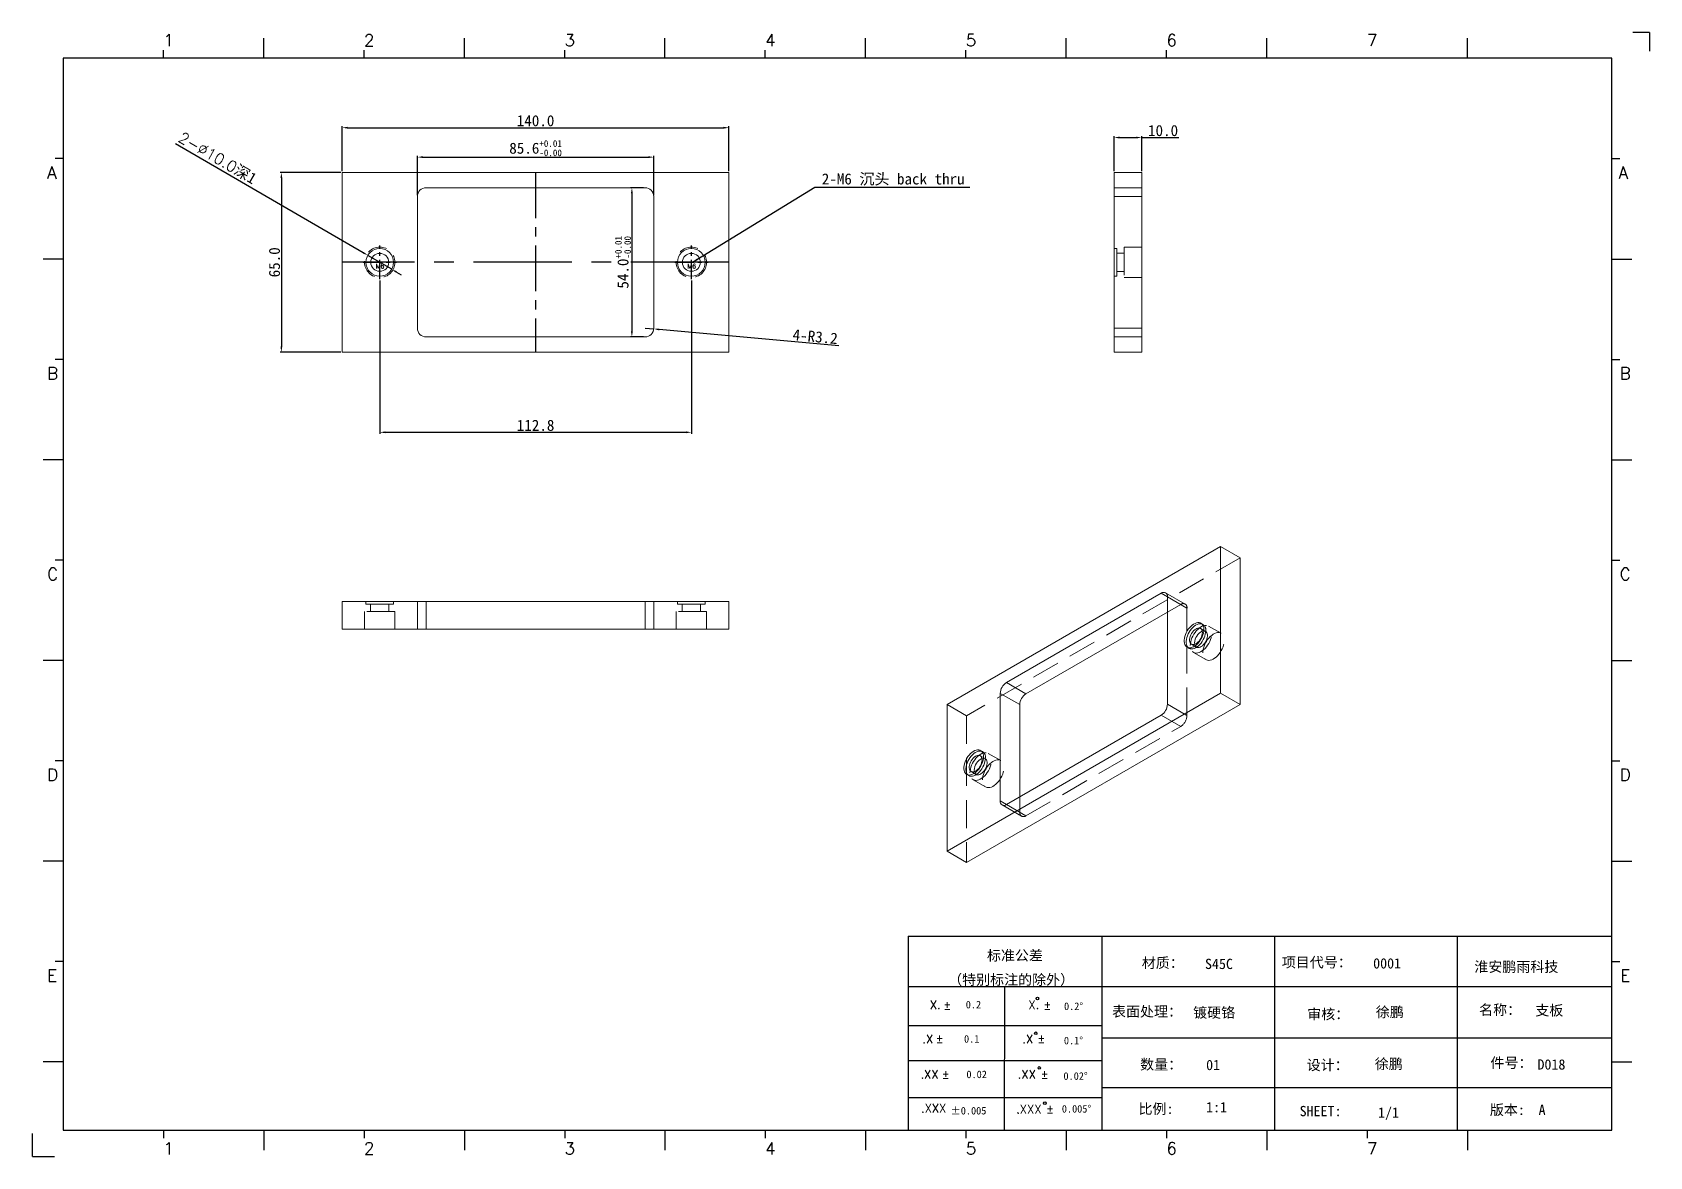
# Model space of a CAD drawing. Extents: x 83 to 30050, y -7164 to 695.
# Drawn here: x 25033 to 25618, y -3858 to -3451 of the extents above; entities that cross this region are included whole.
import ezdxf
from ezdxf.enums import TextEntityAlignment as Align

# ---------------------------------------------------------------- set-up
doc = ezdxf.new("R2010")
doc.units = 0
doc.header["$LTSCALE"] = 8
doc.header["$MEASUREMENT"] = 0
doc.header["$PDSIZE"] = 5
doc.linetypes.add('CENTER', pattern=[2, 1.25, -0.25, 0.25, -0.25])
doc.linetypes.add('HIDDEN', pattern=[1.905, 1.27, -0.635])
doc.layers.get('0').update_dxf_attribs({"linetype": 'CONTINUOUS'})
doc.layers.get('Defpoints').update_dxf_attribs({"linetype": 'CONTINUOUS'})
doc.layers.add('41', color=3, linetype='CONTINUOUS')
doc.layers.add('dim', color=82, linetype='CONTINUOUS', lineweight=9)
doc.layers.add('screw', color=33, linetype='CONTINUOUS', lineweight=13)
doc.styles.add('SIMPLEX', font='SIMPLEX')
doc.styles.get("Standard").update_dxf_attribs({"font": '', "height": 4})
doc.styles.add('TXT', font='txt.shx', dxfattribs={"bigfont": 'gbcbig.shx'})
doc.styles.get('Standard').set_extended_font_data('SimSun')
doc.dimstyles.new('ISO-25', dxfattribs={"dimtxt": 6, "dimasz": 2.5, "dimexe": 1.25, "dimexo": 0.625, "dimtad": 1, "dimdec": 1, "dimzin": 1, "dimdsep": 46, "dimtxsty": 'Standard', "dimcen": 2.5, "dimadec": 0, "dimazin": 0, "dimtm": 1e-09, "dimtfac": 1, "dimtdec": 1, "dimtmove": 0, "dimatfit": 3, "dimfxl": 1, "dimtolj": 1, "dimtzin": 0, "dimarcsym": 0})

msp = doc.modelspace()

# ---------------------------------------------------------------- texts
at = {"layer": 'dim', "insert": (25318.762, -3506.446), "char_height": 4, "attachment_point": 7}
msp.add_mtext('\\A1;2-M6 沉头 back thru', dxfattribs=at)

# ---------------------------------------------------------------- blocks, each defined once
blk = doc.blocks.new('A$C0BB32EA6')
at = {"layer": '41'}
for p, q in [((90.21, 427.84), (90.21, 435.66)), ((168.4, 427.84), (168.4, 435.66)), ((168.4, 427.84), (168.4, 435.66)), ((168.4, 427.84), (168.4, 435.66)), ((246.58, 427.84), (246.58, 435.66)), ((246.58, 427.84), (246.58, 435.66)), ((324.77, 427.84), (324.77, 435.66)), ((402.96, 427.84), (402.96, 435.66)), ((481.15, 427.84), (481.15, 435.66)), ((559.34, 427.84), (559.34, 435.66)), ((51.11, 427.84), (51.11, 430.97)), ((129.3, 427.84), (129.3, 430.97)), ((129.3, 427.84), (129.3, 430.97)), ((129.3, 427.84), (129.3, 430.97)), ((207.49, 427.84), (207.49, 430.97)), ((207.49, 427.84), (207.49, 430.97)), ((285.68, 427.84), (285.68, 430.97)), ((363.87, 427.84), (363.87, 430.97)), ((442.06, 427.84), (442.06, 430.97)), ((615.63, 427.84), (12.02, 427.84)), ((12.02, 427.84), (12.02, 10.32)), ((615.63, 10.32), (615.63, 427.84)), ((12.02, 388.75), (8.89, 388.75)), ((615.63, 388.75), (618.76, 388.75)), ((12.02, 349.66), (4.2, 349.66)), ((615.63, 349.66), (623.45, 349.66)), ((12.02, 310.56), (8.89, 310.56)), ((615.63, 310.56), (618.76, 310.56)), ((12.02, 271.47), (4.2, 271.47)), ((615.63, 271.47), (623.45, 271.47)), ((12.02, 232.37), (8.89, 232.37)), ((615.63, 232.37), (618.76, 232.37)), ((12.02, 193.28), (4.2, 193.28)), ((615.63, 193.28), (623.45, 193.28)), ((12.02, 154.18), (8.89, 154.18)), ((615.63, 154.18), (618.76, 154.18)), ((12.02, 115.09), (4.2, 115.09)), ((615.63, 115.09), (623.45, 115.09)), ((341.34, 85.85), (615.63, 85.85)), ((341.34, 85.85), (341.34, 10.32)), ((416.87, 85.85), (416.87, 10.32)), ((484.16, 85.85), (484.16, 10.32)), ((555.4, 85.7), (555.4, 10.17)), ((12.02, 76), (8.89, 76)), ((615.63, 76), (618.76, 76)), ((615.63, 66.14), (341.34, 66.14)), ((378.86, 10.02), (379.1, 65.84)), ((341.34, 51.12), (416.87, 51.12)), ((615.63, 46.17), (416.87, 46.17)), ((12.02, 36.9), (4.2, 36.9)), ((341.34, 37.5), (401.12, 37.5)), ((341.34, 37.5), (416.87, 37.5)), ((615.63, 36.9), (623.45, 36.9)), ((615.63, 26.74), (416.87, 26.74)), ((341.34, 23.05), (401.87, 23.05)), ((341.34, 23.05), (401.87, 23.05)), ((341.34, 23.05), (401.87, 23.05)), ((341.34, 23.05), (401.87, 23.05)), ((341.34, 23.05), (401.87, 23.05)), ((341.34, 23.05), (416.87, 23.05)), ((12.02, 10.32), (615.63, 10.32)), ((51.11, 10.32), (51.11, 7.19)), ((90.21, 10.32), (90.21, 2.5)), ((129.3, 10.32), (129.3, 7.19)), ((168.4, 10.32), (168.4, 2.5)), ((207.49, 10.32), (207.49, 7.19)), ((246.58, 10.32), (246.58, 2.5)), ((285.68, 10.32), (285.68, 7.19)), ((324.77, 10.32), (324.77, 2.5)), ((326.34, 10.32), (401.87, 10.32)), ((363.87, 10.32), (363.87, 7.19)), ((402.96, 10.32), (402.96, 2.5)), ((442.06, 10.32), (442.06, 7.19)), ((481.15, 10.32), (481.15, 2.5)), ((520.24, 10.32), (520.24, 7.19)), ((559.34, 10.32), (559.34, 2.5))]:
    blk.add_line(p, q, dxfattribs=at)
at = {"layer": '41', "linetype": 'Continuous'}
for p, q in [((630.37, 437.94), (623.79, 437.94)), ((630.37, 437.94), (630.37, 430.59)), ((0, 0), (0, 8.98)), ((0, 0), (8.64, 0))]:
    blk.add_line(p, q, dxfattribs=at)
at = {"layer": '41'}
for centre in [(391.73, 61.61), (391.07, 48.04), (392.49, 34.54), (394.6, 20.83)]:
    blk.add_circle(centre, 0.516, dxfattribs=at)
at = {"layer": '41', "style": 'SIMPLEX'}
for s, height, p in [('1', 4.69, (51.11, 432.54)), ('2', 4.69, (129.3, 432.54)), ('3', 4.69, (207.49, 432.54)), ('4', 4.69, (285.68, 432.54)), ('5', 4.69, (363.87, 432.54)), ('6', 4.69, (442.06, 432.54)), ('7', 4.69, (520.24, 432.54)), ('A', 4.75, (5.76, 380.93)), ('A', 4.75, (618.27, 380.93)), ('B', 4.75, (5.76, 302.74)), ('B', 4.75, (618.72, 302.74)), ('C', 4.75, (5.76, 224.55)), ('C', 4.75, (618.72, 224.55)), ('D', 4.75, (5.76, 146.37)), ('D', 4.75, (618.72, 146.37)), ('E', 4.75, (5.76, 68.18)), ('E', 4.75, (618.95, 68.18)), ('X.', 3.284, (349.84, 57.49)), ('%%p', 3.284, (355.04, 57.36)), ('X.', 3.284, (388.21, 57.49)), ('%%p', 3.284, (394.07, 57.36)), ('.X', 3.284, (346.89, 44.16)), ('%%p', 3.284, (352.09, 44.33)), ('.X', 3.284, (385.9, 44.16)), ('%%p', 3.284, (391.76, 44.33)), ('.XX', 3.284, (346.2, 30.42)), ('%%p', 3.284, (354.44, 30.46)), ('.XX', 3.284, (384.11, 30.42)), ('%%p', 3.284, (393.01, 30.46)), ('.XXX', 3.284, (383.48, 16.83)), ('%%p', 3.284, (395.11, 16.95)), ('1', 4.69, (51.11, 0.87)), ('2', 4.69, (129.3, 0.87)), ('3', 4.69, (207.49, 0.87)), ('4', 4.69, (285.68, 0.87)), ('5', 4.69, (363.87, 0.87)), ('6', 4.69, (442.06, 0.87)), ('7', 4.69, (520.24, 0.87))]:
    blk.add_text(s, height=height, dxfattribs=at).set_placement(p)
at = {"layer": '41', "linetype": 'Continuous'}
for s, p in [('标准公差', (372.08, 76.36)), ('材质：', (432.42, 73.5)), ('项目代号：', (486.99, 73.71)), ('淮安鹏雨科技', (562.04, 71.96)), ('（特别标注的除外）', (356.94, 66.94)), ('表面处理：', (420.83, 54.55)), ('审核：', (496.9, 53.5)), ('名称：', (563.9, 55.18)), ('数量：', (431.79, 33.91)), ('设计：', (496.69, 33.7)), ('件号：', (568.32, 34.55)), ('比例:', (431.16, 16.65)), ('SHEET:', (493.95, 15.75)), ('1/1', (524.5, 15.18)), ('版本:', (568.11, 16.23))]:
    blk.add_text(s, height=4, dxfattribs=at).set_placement(p)
at = {"layer": '41'}
for s, p in [('0.2', (363.82, 57.75)), ('0.2%%D', (402.12, 57.11)), ('0.1', (363.14, 44.41)), ('0.1%%D', (402.07, 43.76)), ('0.02', (364.07, 30.58)), ('0.02%%D', (401.9, 29.93)), ('0.005%%D', (401.27, 17.16))]:
    blk.add_text(s, height=2.929, dxfattribs=at).set_placement(p)
at = {"layer": '41', "style": 'SIMPLEX'}
blk.add_text('.XXX', height=3.284, dxfattribs=at).set_placement((351.31, 18.87), align=Align.MIDDLE_CENTER)
at = {"layer": '41'}
blk.add_text('%%P0.005', height=2.929, dxfattribs=at).set_placement((364.87, 17.89), align=Align.MIDDLE_CENTER)
at = {"layer": '41', "linetype": 'Continuous'}
for tag, p in [('材质', (457.07, 73.08)), ('代号', (522.6, 73.29)), ('表面处理', (452.44, 54.13)), ('审核', (523.65, 54.34)), ('名称', (585.81, 54.97)), ('数量', (457.5, 33.7)), ('设计', (523.23, 34.13)), ('件号', (586.65, 33.91)), ('比例', (457.5, 17.28)), ('版本', (587.08, 16.23))]:
    blk.add_attdef(tag, p, '', height=4, dxfattribs=at)
blk = doc.blocks.new('screw_m6_i')
at = {"layer": 'screw', "color": 1, "linetype": 'CENTER', "ltscale": 0.6985}
for p, q in [((0, -6.05), (0, 6.05)), ((-6.05, 0), (6.05, 0))]:
    blk.add_line(p, q, dxfattribs=at)
at = {"layer": 'screw', "color": 8, "linetype": 'HIDDEN', "ltscale": 0.6985}
blk.add_circle((0, 0), 5.5, dxfattribs=at)
at = {"layer": 'screw', "color": 33}
blk.add_circle((0, 0), 3.25, dxfattribs=at)
at = {"layer": 'screw', "color": 6, "style": 'TXT'}
blk.add_text('M6', height=1.65, dxfattribs=at).set_placement((-1.43, -2.2))
blk = doc.blocks.new('*D1147')
at = {"layer": 'Defpoints', "color": 0}
for p in [(25285.16, -3485.47), (25145.16, -3501.67), (25285.16, -3501.67)]:
    blk.add_point(p, dxfattribs=at)
at = {"layer": 'dim', "color": 0, "lineweight": -2}
for p, q in [((25145.16, -3501.17), (25145.16, -3484.97)), ((25147.16, -3485.47), (25283.16, -3485.47)), ((25285.16, -3501.17), (25285.16, -3484.97))]:
    blk.add_line(p, q, dxfattribs=at)
at = {"layer": 'dim', "color": 0}
for points in [[(25147.16, -3485.14), (25147.16, -3485.81), (25145.16, -3485.47)], [(25283.16, -3485.14), (25283.16, -3485.81), (25285.16, -3485.47)]]:
    blk.add_solid(points, dxfattribs=at)
at = {"layer": 'dim', "color": 0, "insert": (25215.16, -3482.97), "char_height": 4, "attachment_point": 5}
blk.add_mtext('\\A1;140.0', dxfattribs=at)
blk = doc.blocks.new('*D1148')
at = {"layer": 'Defpoints', "color": 0}
for p in [(25145.16, -3501.67), (25123.14, -3566.67), (25145.16, -3566.67)]:
    blk.add_point(p, dxfattribs=at)
at = {"layer": 'dim', "color": 0, "lineweight": -2}
for p, q in [((25144.66, -3501.67), (25122.64, -3501.67)), ((25123.14, -3503.67), (25123.14, -3564.67)), ((25144.66, -3566.67), (25122.64, -3566.67))]:
    blk.add_line(p, q, dxfattribs=at)
at = {"layer": 'dim', "color": 0}
for points in [[(25122.8, -3503.67), (25123.47, -3503.67), (25123.14, -3501.67)], [(25122.8, -3564.67), (25123.47, -3564.67), (25123.14, -3566.67)]]:
    blk.add_solid(points, dxfattribs=at)
at = {"layer": 'dim', "color": 0, "insert": (25120.64, -3534.17), "char_height": 4, "attachment_point": 5, "rotation": 90}
blk.add_mtext('\\A1;65.0', dxfattribs=at)
blk = doc.blocks.new('*D1149')
at = {"layer": 'Defpoints', "color": 0}
for p in [(25158.76, -3540.22), (25271.56, -3540.22), (25271.56, -3595.67)]:
    blk.add_point(p, dxfattribs=at)
at = {"layer": 'dim', "color": 0, "lineweight": -2}
for p, q in [((25158.76, -3540.72), (25158.76, -3596.17)), ((25271.56, -3540.72), (25271.56, -3596.17)), ((25160.76, -3595.67), (25269.56, -3595.67))]:
    blk.add_line(p, q, dxfattribs=at)
at = {"layer": 'dim', "color": 0}
for points in [[(25160.76, -3595.34), (25160.76, -3596), (25158.76, -3595.67)], [(25269.56, -3595.34), (25269.56, -3596), (25271.56, -3595.67)]]:
    blk.add_solid(points, dxfattribs=at)
at = {"layer": 'dim', "color": 0, "insert": (25215.16, -3593.17), "char_height": 4, "attachment_point": 5}
blk.add_mtext('\\A1;112.8', dxfattribs=at)
blk = doc.blocks.new('*D1150')
at = {"layer": 'Defpoints', "color": 0}
for p in [(25154.44, -3531.66), (25163.08, -3536.69)]:
    blk.add_point(p, dxfattribs=at)
at = {"layer": 'dim', "color": 0, "lineweight": -2}
for p, q in [((25084.8, -3491.19), (25152.71, -3530.66)), ((25163.08, -3536.69), (25154.44, -3531.66)), ((25164.81, -3537.69), (25166.54, -3538.7))]:
    blk.add_line(p, q, dxfattribs=at)
at = {"layer": 'dim', "color": 0}
for points in [[(25152.88, -3530.37), (25152.54, -3530.94), (25154.44, -3531.66)], [(25164.98, -3537.4), (25164.64, -3537.98), (25163.08, -3536.69)]]:
    blk.add_solid(points, dxfattribs=at)
at = {"layer": 'dim', "color": 0, "insert": (25099.95, -3496.58), "char_height": 4, "attachment_point": 5, "rotation": 329.83406}
blk.add_mtext('\\A1;{\\Ftxt,bigfont|c134;2-∅10.0}深1', dxfattribs=at)
blk = doc.blocks.new('*D1151')
at = {"layer": 'Defpoints', "color": 0}
for p in [(25254.78, -3507.17), (25250.02, -3561.17), (25254.78, -3561.17)]:
    blk.add_point(p, dxfattribs=at)
at = {"layer": 'dim', "color": 0, "lineweight": -2}
for p, q in [((25254.28, -3507.17), (25249.53, -3507.17)), ((25250.02, -3509.17), (25250.02, -3559.17)), ((25254.28, -3561.17), (25249.53, -3561.17))]:
    blk.add_line(p, q, dxfattribs=at)
at = {"layer": 'dim', "color": 0}
for points in [[(25249.69, -3509.17), (25250.36, -3509.17), (25250.02, -3507.17)], [(25249.69, -3559.17), (25250.36, -3559.17), (25250.02, -3561.17)]]:
    blk.add_solid(points, dxfattribs=at)
at = {"layer": 'dim', "color": 0, "insert": (25246.79, -3534.17), "char_height": 4, "attachment_point": 5, "rotation": 90}
blk.add_mtext('\\A1;54.0{\\H2.400000;\\S+0.01^ -0.00;}', dxfattribs=at)
blk = doc.blocks.new('*D1152')
at = {"layer": 'Defpoints', "color": 0}
for p in [(25257.96, -3496.12), (25172.36, -3510.35), (25257.96, -3510.35)]:
    blk.add_point(p, dxfattribs=at)
at = {"layer": 'dim', "color": 0, "lineweight": -2}
for p, q in [((25172.36, -3509.85), (25172.36, -3495.62)), ((25174.36, -3496.12), (25255.96, -3496.12)), ((25257.96, -3509.85), (25257.96, -3495.62))]:
    blk.add_line(p, q, dxfattribs=at)
at = {"layer": 'dim', "color": 0}
for points in [[(25174.36, -3495.78), (25174.36, -3496.45), (25172.36, -3496.12)], [(25255.96, -3495.78), (25255.96, -3496.45), (25257.96, -3496.12)]]:
    blk.add_solid(points, dxfattribs=at)
at = {"layer": 'dim', "color": 0, "insert": (25215.16, -3492.88), "char_height": 4, "attachment_point": 5}
blk.add_mtext('\\A1;85.6{\\H2.400000;\\S+0.01^ -0.00;}', dxfattribs=at)
blk = doc.blocks.new('*D1153')
at = {"layer": 'Defpoints', "color": 0}
for p in [(25254.78, -3557.99), (25257.95, -3558.28)]:
    blk.add_point(p, dxfattribs=at)
at = {"layer": 'dim', "color": 0, "lineweight": -2}
for p, q in [((25254.78, -3557.99), (25257.95, -3558.28)), ((25324.88, -3564.35), (25259.94, -3558.46))]:
    blk.add_line(p, q, dxfattribs=at)
at = {"layer": 'dim', "color": 0}
blk.add_solid([(25259.97, -3558.13), (25259.91, -3558.79), (25257.95, -3558.28)], dxfattribs=at)
at = {"layer": 'dim', "color": 0, "insert": (25316.39, -3561.07), "char_height": 4, "attachment_point": 5, "rotation": 354.81802}
blk.add_mtext('\\A1;4-R3.2', dxfattribs=at)
blk = doc.blocks.new('*D1154')
at = {"layer": 'Defpoints', "color": 0}
for p in [(25434.59, -3489.03), (25424.59, -3501.67), (25434.59, -3501.67)]:
    blk.add_point(p, dxfattribs=at)
at = {"layer": 'dim', "color": 0, "lineweight": -2}
for p, q in [((25424.59, -3501.17), (25424.59, -3488.53)), ((25426.59, -3489.03), (25432.59, -3489.03)), ((25434.59, -3501.17), (25434.59, -3488.53)), ((25434.59, -3489.03), (25448.03, -3489.03))]:
    blk.add_line(p, q, dxfattribs=at)
at = {"layer": 'dim', "color": 0}
for points in [[(25426.59, -3488.7), (25426.59, -3489.37), (25424.59, -3489.03)], [(25432.59, -3488.7), (25432.59, -3489.37), (25434.59, -3489.03)]]:
    blk.add_solid(points, dxfattribs=at)
at = {"layer": 'dim', "color": 0, "insert": (25442.31, -3486.53), "char_height": 4, "attachment_point": 5}
blk.add_mtext('\\A1;10.0', dxfattribs=at)

# ---------------------------------------------------------------- dimensions: what is measured, and where the dimension line sits
at = {"layer": 'dim'}
for base, p1, p2, override, picture, middle in [((25285.16, -3485.473), (25145.16, -3501.673), (25285.16, -3501.673), {"dimtxt": 2.5, "dimasz": 2, "dimexe": 0.49975, "dimexo": 0.49975, "dimgap": 0.49975}, '*D1147', (25215.16, -3482.973)), ((25434.587, -3489.032), (25424.587, -3501.673), (25434.587, -3501.673), {"dimtxt": 2.5, "dimasz": 2, "dimexe": 0.49975, "dimexo": 0.49975, "dimgap": 0.49975}, '*D1154', (25442.309, -3486.532)), ((25257.96, -3496.116), (25172.36, -3510.353), (25257.96, -3510.353), {"dimtxt": 2.5, "dimasz": 2, "dimexe": 0.49975, "dimexo": 0.49975, "dimgap": 0.49975, "dimtol": 1, "dimlim": 0, "dimtp": 0.01, "dimtm": 0, "dimtfac": 0.6, "dimtdec": 2, "dimtolj": 1}, '*D1152', (25215.16, -3492.883)), ((25271.56, -3595.669), (25158.76, -3540.223), (25271.56, -3540.223), {"dimtxt": 2.5, "dimasz": 2, "dimexe": 0.49975, "dimexo": 0.49975, "dimgap": 0.49975}, '*D1149', (25215.16, -3593.169))]:
    dim = msp.add_linear_dim(base=base, p1=p1, p2=p2, dimstyle='ISO-25', override=override, dxfattribs=at)
    dim.commit()
    dim.dimension.update_dxf_attribs({"geometry": picture, "text_midpoint": middle})
dim = msp.add_diameter_dim_2p(p1=(25163.083, -3536.685), p2=(25154.437, -3531.66), text='{\\Ftxt,bigfont|c134;2-<>}深1', dimstyle='ISO-25', override={"dimtxt": 2.5, "dimasz": 2, "dimexe": 0.49975, "dimexo": 0.49975, "dimgap": 0.49975}, dxfattribs=at)
dim.commit()
dim.dimension.update_dxf_attribs({"geometry": '*D1150', "text_midpoint": (25098.469, -3499.131), "dimtype": 163})
for base, p1, p2, override, picture, middle in [((25123.136, -3566.673), (25145.16, -3501.673), (25145.16, -3566.673), {"dimtxt": 2.5, "dimasz": 2, "dimexe": 0.49975, "dimexo": 0.49975, "dimgap": 0.49975}, '*D1148', (25120.636, -3534.173)), ((25250.025, -3561.173), (25254.78, -3507.173), (25254.78, -3561.173), {"dimtxt": 2.5, "dimasz": 2, "dimexe": 0.49975, "dimexo": 0.49975, "dimgap": 0.49975, "dimtol": 1, "dimlim": 0, "dimtp": 0.01, "dimtm": 0, "dimtfac": 0.6, "dimtdec": 2, "dimtolj": 1}, '*D1151', (25246.792, -3534.173))]:
    dim = msp.add_linear_dim(base=base, p1=p1, p2=p2, angle=90, dimstyle='ISO-25', override=override, dxfattribs=at)
    dim.commit()
    dim.dimension.update_dxf_attribs({"geometry": picture, "text_midpoint": middle})
dim = msp.add_radius_dim(center=(25254.78, -3557.993), mpoint=(25257.947, -3558.28), text='4-<>', dimstyle='ISO-25', override={"dimtxt": 2.5, "dimasz": 2, "dimexe": 0.49975, "dimexo": 0.49975, "dimgap": 0.49975}, dxfattribs=at)
dim.commit()
dim.dimension.update_dxf_attribs({"geometry": '*D1153', "text_midpoint": (25316.161, -3563.56), "dimtype": 164})

# ---------------------------------------------------------------- linework, layer by layer
at = {"color": 7, "linetype": 'Continuous', "lineweight": 15}
for p, q in [((25285.16, -3501.673), (25145.16, -3501.673)), ((25145.16, -3501.673), (25145.16, -3566.673)), ((25285.16, -3566.673), (25285.16, -3501.673)), ((25424.587, -3566.673), (25424.587, -3501.673)), ((25424.587, -3501.673), (25434.587, -3501.673)), ((25434.587, -3566.673), (25434.587, -3501.673)), ((25172.36, -3510.353), (25172.36, -3557.993)), ((25254.78, -3507.173), (25175.54, -3507.173)), ((25257.96, -3557.993), (25257.96, -3510.353)), ((25175.54, -3561.173), (25254.78, -3561.173)), ((25145.16, -3566.673), (25285.16, -3566.673)), ((25424.587, -3566.673), (25434.587, -3566.673)), ((25463.128, -3636.987), (25364.133, -3694.135)), ((25463.128, -3690.062), (25463.128, -3636.987)), ((25463.128, -3636.987), (25470.199, -3641.069)), ((25470.199, -3694.144), (25470.199, -3641.069)), ((25145.16, -3656.864), (25145.16, -3666.864)), ((25145.16, -3656.864), (25285.16, -3656.864)), ((25285.16, -3656.864), (25285.16, -3666.864)), ((25441.646, -3653.879), (25385.615, -3686.225)), ((25443.894, -3694.077), (25443.894, -3655.177)), ((25443.894, -3660.745), (25392.686, -3690.307)), ((25145.16, -3666.864), (25285.16, -3666.864)), ((25385.615, -3686.225), (25392.686, -3690.307)), ((25364.133, -3747.21), (25463.128, -3690.062)), ((25364.133, -3694.135), (25364.133, -3747.21)), ((25371.204, -3751.292), (25470.199, -3694.144)), ((25383.366, -3690.12), (25383.366, -3729.02)), ((25390.437, -3694.202), (25383.366, -3690.12)), ((25390.437, -3694.202), (25390.437, -3727.534)), ((25463.128, -3690.062), (25470.199, -3694.144)), ((25385.615, -3730.318), (25441.646, -3697.972)), ((25364.133, -3747.21), (25371.204, -3751.292))]:
    msp.add_line(p, q, dxfattribs=at)
at = {"color": 1, "linetype": 'CENTER', "ltscale": 1.651}
msp.add_line((25215.16, -3501.673), (25215.16, -3566.673), dxfattribs=at)
at = {"color": 7, "linetype": 'HIDDEN', "lineweight": 0}
for p, q in [((25434.587, -3507.173), (25424.587, -3507.173)), ((25424.587, -3510.353), (25434.587, -3510.353)), ((25425.587, -3529.173), (25424.587, -3529.173)), ((25425.587, -3534.173), (25425.587, -3529.173)), ((25428.187, -3528.673), (25428.187, -3539.673)), ((25434.587, -3528.673), (25428.187, -3528.673)), ((25428.187, -3530.873), (25425.587, -3530.873)), ((25425.587, -3539.173), (25425.587, -3534.173)), ((25424.587, -3539.173), (25425.587, -3539.173)), ((25425.587, -3537.473), (25428.187, -3537.473)), ((25428.187, -3539.673), (25434.587, -3539.673)), ((25434.587, -3557.993), (25424.587, -3557.993)), ((25424.587, -3561.173), (25434.587, -3561.173)), ((25470.199, -3641.069), (25371.204, -3698.217)), ((25153.76, -3656.864), (25153.76, -3657.864)), ((25153.76, -3657.864), (25163.76, -3657.864)), ((25155.46, -3657.864), (25155.46, -3660.464)), ((25162.06, -3660.464), (25162.06, -3657.864)), ((25163.76, -3657.864), (25163.76, -3656.864)), ((25172.36, -3656.864), (25172.36, -3666.864)), ((25175.54, -3666.864), (25175.54, -3656.864)), ((25254.78, -3656.864), (25254.78, -3666.864)), ((25257.96, -3666.864), (25257.96, -3656.864)), ((25266.56, -3656.864), (25266.56, -3657.864)), ((25266.56, -3657.864), (25276.56, -3657.864)), ((25268.26, -3657.864), (25268.26, -3660.464)), ((25274.86, -3660.464), (25274.86, -3657.864)), ((25276.56, -3657.864), (25276.56, -3656.864)), ((25450.307, -3657.803), (25443.236, -3653.721)), ((25443.894, -3655.177), (25450.965, -3659.259)), ((25448.717, -3657.961), (25443.894, -3655.177)), ((25448.717, -3657.961), (25443.894, -3660.745)), ((25164.26, -3660.464), (25153.26, -3660.464)), ((25153.26, -3660.464), (25153.26, -3666.864)), ((25164.26, -3666.864), (25164.26, -3660.464)), ((25277.06, -3660.464), (25266.06, -3660.464)), ((25266.06, -3660.464), (25266.06, -3666.864)), ((25277.06, -3666.864), (25277.06, -3660.464)), ((25450.965, -3698.159), (25450.965, -3659.259)), ((25456.718, -3665.154), (25456.011, -3664.746)), ((25457.706, -3667.687), (25455.868, -3666.626)), ((25463.332, -3668.395), (25458.806, -3665.782)), ((25451.011, -3673.406), (25451.718, -3673.814)), ((25452.568, -3672.342), (25454.407, -3673.403)), ((25453.307, -3675.309), (25457.832, -3677.921)), ((25364.133, -3694.135), (25371.204, -3698.217)), ((25450.965, -3698.159), (25443.894, -3694.077)), ((25371.204, -3698.217), (25371.204, -3751.292)), ((25441.646, -3697.972), (25448.717, -3702.054)), ((25392.686, -3734.4), (25448.717, -3702.054)), ((25376.956, -3711.199), (25376.249, -3710.791)), ((25383.57, -3714.44), (25379.045, -3711.827)), ((25377.945, -3713.733), (25376.106, -3712.671)), ((25371.25, -3719.451), (25371.957, -3719.86)), ((25372.807, -3718.387), (25374.645, -3719.449)), ((25373.545, -3721.354), (25378.071, -3723.967)), ((25390.437, -3727.534), (25390.437, -3733.102)), ((25384.025, -3730.476), (25391.096, -3734.558)), ((25392.686, -3734.4), (25385.615, -3730.318)), ((25385.615, -3730.318), (25390.437, -3733.102))]:
    msp.add_line(p, q, dxfattribs=at)
at = {"color": 1, "linetype": 'CENTER', "ltscale": 0.6985}
for p, q in [((25158.76, -3540.223), (25158.76, -3528.123)), ((25271.56, -3540.223), (25271.56, -3528.123)), ((25152.71, -3534.173), (25164.81, -3534.173)), ((25265.51, -3534.173), (25277.61, -3534.173))]:
    msp.add_line(p, q, dxfattribs=at)
at = {"color": 1, "linetype": 'CENTER', "ltscale": 3.556}
msp.add_line((25285.16, -3534.173), (25145.16, -3534.173), dxfattribs=at)
at = {"color": 8, "linetype": 'Continuous', "lineweight": 15}
for p, q in [((25443.894, -3655.177), (25441.646, -3653.879)), ((25383.366, -3729.02), (25385.615, -3730.318))]:
    msp.add_line(p, q, dxfattribs=at)
at = {"color": 7, "linetype": 'Continuous', "lineweight": 15, "flags": 128}
for points in [[(25457.047, -3667.035), (25457.009, -3666.462), (25456.897, -3665.945), (25456.712, -3665.495), (25456.46, -3665.121), (25456.144, -3664.831), (25455.773, -3664.632), (25455.353, -3664.528), (25454.894, -3664.52), (25454.405, -3664.61), (25453.898, -3664.794), (25453.382, -3665.07), (25452.869, -3665.432), (25452.369, -3665.871), (25451.894, -3666.378), (25451.454, -3666.943), (25451.057, -3667.553), (25450.713, -3668.196), (25450.428, -3668.858), (25450.209, -3669.524), (25450.06, -3670.18), (25449.985, -3670.813), (25449.985, -3671.409), (25450.06, -3671.956), (25450.209, -3672.441), (25450.428, -3672.854), (25450.713, -3673.187), (25451.057, -3673.432), (25451.454, -3673.584), (25451.894, -3673.64), (25452.369, -3673.599), (25452.869, -3673.461), (25453.382, -3673.23), (25453.898, -3672.911), (25454.405, -3672.51), (25454.894, -3672.035), (25455.353, -3671.498), (25455.773, -3670.908), (25456.144, -3670.28), (25456.46, -3669.626), (25456.712, -3668.961), (25456.897, -3668.298), (25457.009, -3667.651), (25457.047, -3667.035)], [(25456.339, -3664.993), (25456.06, -3664.936), (25455.601, -3664.928), (25455.112, -3665.018), (25454.605, -3665.203), (25454.089, -3665.479), (25453.576, -3665.84), (25453.077, -3666.279), (25452.601, -3666.786), (25452.161, -3667.351), (25451.764, -3667.961), (25451.42, -3668.604), (25451.135, -3669.266), (25450.916, -3669.932), (25450.767, -3670.588), (25450.692, -3671.222), (25450.692, -3671.818), (25450.767, -3672.364), (25450.916, -3672.849), (25451.135, -3673.262), (25451.39, -3673.567)], [(25456.552, -3668.137), (25456.514, -3668.64), (25456.403, -3669.17), (25456.221, -3669.71), (25455.975, -3670.242), (25455.673, -3670.751), (25455.324, -3671.219), (25454.939, -3671.63), (25454.531, -3671.973), (25454.113, -3672.236), (25453.699, -3672.411), (25453.301, -3672.491), (25452.933, -3672.475), (25452.606, -3672.363), (25452.33, -3672.158), (25452.116, -3671.867), (25451.969, -3671.499), (25451.894, -3671.067), (25451.894, -3670.584), (25451.969, -3670.066), (25452.116, -3669.529), (25452.33, -3668.99), (25452.606, -3668.467), (25452.933, -3667.977), (25453.301, -3667.536), (25453.699, -3667.157), (25454.113, -3666.853), (25454.531, -3666.633), (25454.939, -3666.505), (25455.324, -3666.473), (25455.673, -3666.537), (25455.975, -3666.697), (25456.221, -3666.946), (25456.403, -3667.276), (25456.514, -3667.677), (25456.552, -3668.137)], [(25453.767, -3672.388), (25453.761, -3672.352), (25453.723, -3671.892)], [(25377.285, -3713.08), (25377.247, -3712.508), (25377.135, -3711.991), (25376.951, -3711.54), (25376.698, -3711.166), (25376.383, -3710.877), (25376.011, -3710.677), (25375.591, -3710.573), (25375.132, -3710.565), (25374.644, -3710.655), (25374.136, -3710.84), (25373.62, -3711.116), (25373.107, -3711.477), (25372.608, -3711.916), (25372.133, -3712.424), (25371.692, -3712.988), (25371.295, -3713.599), (25370.951, -3714.241), (25370.666, -3714.903), (25370.447, -3715.569), (25370.298, -3716.226), (25370.223, -3716.859), (25370.223, -3717.455), (25370.298, -3718.001), (25370.447, -3718.486), (25370.666, -3718.899), (25370.951, -3719.232), (25371.295, -3719.477), (25371.692, -3719.629), (25372.133, -3719.685), (25372.608, -3719.644), (25373.107, -3719.507), (25373.62, -3719.276), (25374.136, -3718.956), (25374.644, -3718.555), (25375.132, -3718.08), (25375.591, -3717.543), (25376.011, -3716.954), (25376.383, -3716.326), (25376.698, -3715.672), (25376.951, -3715.006), (25377.135, -3714.343), (25377.247, -3713.696), (25377.285, -3713.08)], [(25376.578, -3711.039), (25376.298, -3710.981), (25375.839, -3710.974), (25375.351, -3711.063), (25374.843, -3711.248), (25374.327, -3711.524), (25373.814, -3711.885), (25373.315, -3712.324), (25372.84, -3712.832), (25372.399, -3713.397), (25372.003, -3714.007), (25371.658, -3714.65), (25371.373, -3715.311), (25371.154, -3715.977), (25371.005, -3716.634), (25370.93, -3717.267), (25370.93, -3717.863), (25371.005, -3718.409), (25371.154, -3718.894), (25371.373, -3719.307), (25371.628, -3719.612)], [(25376.79, -3714.182), (25376.752, -3714.685), (25376.641, -3715.215), (25376.46, -3715.755), (25376.214, -3716.288), (25375.911, -3716.796), (25375.562, -3717.264), (25375.178, -3717.676), (25374.77, -3718.019), (25374.352, -3718.282), (25373.937, -3718.456), (25373.539, -3718.537), (25373.171, -3718.52), (25372.844, -3718.408), (25372.569, -3718.203), (25372.354, -3717.912), (25372.207, -3717.545), (25372.132, -3717.113), (25372.132, -3716.63), (25372.207, -3716.111), (25372.354, -3715.574), (25372.569, -3715.035), (25372.844, -3714.513), (25373.171, -3714.023), (25373.539, -3713.581), (25373.937, -3713.202), (25374.352, -3712.898), (25374.77, -3712.678), (25375.178, -3712.55), (25375.562, -3712.518), (25375.911, -3712.583), (25376.214, -3712.742), (25376.46, -3712.991), (25376.641, -3713.321), (25376.752, -3713.723), (25376.79, -3714.182)], [(25374.006, -3718.434), (25373.999, -3718.397), (25373.961, -3717.938)]]:
    msp.add_lwpolyline(points, dxfattribs=at)
at = {"color": 7, "linetype": 'HIDDEN', "lineweight": 0, "flags": 128}
for points in [[(25451.39, -3673.567), (25451.42, -3673.595), (25451.764, -3673.84), (25452.161, -3673.992), (25452.601, -3674.048), (25453.077, -3674.007), (25453.576, -3673.87), (25454.089, -3673.639), (25454.605, -3673.319), (25455.112, -3672.918), (25455.601, -3672.443), (25456.06, -3671.906), (25456.48, -3671.317), (25456.851, -3670.688), (25457.167, -3670.035), (25457.419, -3669.369), (25457.604, -3668.706), (25457.716, -3668.059), (25457.754, -3667.443)], [(25452.167, -3672.79), (25452.205, -3672.144), (25452.318, -3671.466), (25452.504, -3670.77), (25452.758, -3670.069), (25453.077, -3669.378), (25453.454, -3668.71), (25453.882, -3668.078), (25454.352, -3667.493), (25454.855, -3666.968), (25455.381, -3666.512), (25455.921, -3666.135), (25456.463, -3665.844), (25456.997, -3665.645), (25457.513, -3665.54), (25458.001, -3665.533), (25458.451, -3665.624), (25458.854, -3665.811), (25459.203, -3666.089), (25459.49, -3666.455), (25459.711, -3666.9), (25459.861, -3667.416), (25459.936, -3667.992), (25459.936, -3668.619), (25459.861, -3669.283), (25459.711, -3669.972), (25459.49, -3670.671), (25459.203, -3671.369), (25458.854, -3672.05), (25458.451, -3672.702), (25458.001, -3673.312), (25457.513, -3673.868), (25456.997, -3674.36), (25456.463, -3674.777), (25455.921, -3675.112), (25455.381, -3675.358), (25454.855, -3675.51), (25454.352, -3675.566), (25453.882, -3675.524), (25453.454, -3675.385), (25453.077, -3675.152), (25452.758, -3674.829), (25452.504, -3674.423), (25452.318, -3673.941), (25452.205, -3673.394), (25452.167, -3672.79)], [(25456.507, -3667.641), (25456.576, -3667.619), (25456.974, -3667.538), (25457.342, -3667.554), (25457.669, -3667.667), (25457.944, -3667.872), (25458.159, -3668.163), (25458.306, -3668.53), (25458.381, -3668.962), (25458.381, -3669.445), (25458.306, -3669.964), (25458.159, -3670.501), (25457.944, -3671.039), (25457.669, -3671.562), (25457.342, -3672.052), (25456.974, -3672.494), (25456.576, -3672.873), (25456.161, -3673.177), (25455.743, -3673.396), (25455.335, -3673.524), (25454.951, -3673.557), (25454.602, -3673.492), (25454.299, -3673.333), (25454.053, -3673.084), (25453.872, -3672.753), (25453.767, -3672.388)], [(25456.693, -3675.403), (25456.731, -3674.756), (25456.844, -3674.078), (25457.029, -3673.382), (25457.284, -3672.682), (25457.603, -3671.991), (25457.98, -3671.323), (25458.407, -3670.69), (25458.877, -3670.106), (25459.38, -3669.58), (25459.907, -3669.125), (25460.446, -3668.748), (25460.989, -3668.457), (25461.523, -3668.257), (25462.039, -3668.153), (25462.527, -3668.146), (25462.976, -3668.237), (25463.38, -3668.423), (25463.728, -3668.702), (25464.016, -3669.067), (25464.237, -3669.512), (25464.386, -3670.028), (25464.462, -3670.605), (25464.462, -3671.231), (25464.386, -3671.896), (25464.237, -3672.584), (25464.016, -3673.284), (25463.728, -3673.981), (25463.38, -3674.663), (25462.976, -3675.315), (25462.527, -3675.925), (25462.039, -3676.481), (25461.523, -3676.972), (25460.989, -3677.39), (25460.446, -3677.724), (25459.907, -3677.97), (25459.38, -3678.123), (25458.877, -3678.179), (25458.407, -3678.136), (25457.98, -3677.998), (25457.603, -3677.764), (25457.284, -3677.442), (25457.029, -3677.036), (25456.844, -3676.554), (25456.731, -3676.006), (25456.693, -3675.403)], [(25372.406, -3718.836), (25372.444, -3718.189), (25372.556, -3717.511), (25372.742, -3716.815), (25372.997, -3716.115), (25373.316, -3715.424), (25373.693, -3714.756), (25374.12, -3714.123), (25374.59, -3713.538), (25375.093, -3713.013), (25375.62, -3712.558), (25376.159, -3712.181), (25376.701, -3711.89), (25377.236, -3711.69), (25377.752, -3711.586), (25378.239, -3711.579), (25378.689, -3711.67), (25379.092, -3711.856), (25379.441, -3712.135), (25379.729, -3712.5), (25379.949, -3712.945), (25380.099, -3713.461), (25380.175, -3714.038), (25380.175, -3714.664), (25380.099, -3715.328), (25379.949, -3716.017), (25379.729, -3716.717), (25379.441, -3717.414), (25379.092, -3718.095), (25378.689, -3718.747), (25378.239, -3719.357), (25377.752, -3719.914), (25377.236, -3720.405), (25376.701, -3720.822), (25376.159, -3721.157), (25375.62, -3721.403), (25375.093, -3721.556), (25374.59, -3721.611), (25374.12, -3721.569), (25373.693, -3721.43), (25373.316, -3721.197), (25372.997, -3720.875), (25372.742, -3720.468), (25372.556, -3719.987), (25372.444, -3719.439), (25372.406, -3718.836)], [(25371.628, -3719.612), (25371.658, -3719.64), (25372.003, -3719.885), (25372.399, -3720.037), (25372.84, -3720.094), (25373.315, -3720.052), (25373.814, -3719.915), (25374.327, -3719.684), (25374.843, -3719.364), (25375.351, -3718.963), (25375.839, -3718.489), (25376.298, -3717.951), (25376.718, -3717.362), (25377.09, -3716.734), (25377.405, -3716.08), (25377.658, -3715.414), (25377.842, -3714.751), (25377.954, -3714.105), (25377.992, -3713.488)], [(25376.746, -3713.687), (25376.814, -3713.664), (25377.212, -3713.584), (25377.58, -3713.6), (25377.907, -3713.712), (25378.183, -3713.917), (25378.397, -3714.208), (25378.544, -3714.575), (25378.619, -3715.008), (25378.619, -3715.491), (25378.544, -3716.009), (25378.397, -3716.546), (25378.183, -3717.085), (25377.907, -3717.607), (25377.58, -3718.097), (25377.212, -3718.539), (25376.814, -3718.918), (25376.4, -3719.222), (25375.982, -3719.442), (25375.574, -3719.57), (25375.189, -3719.602), (25374.84, -3719.537), (25374.538, -3719.378), (25374.292, -3719.129), (25374.11, -3718.799), (25374.006, -3718.434)], [(25376.931, -3721.448), (25376.969, -3720.802), (25377.082, -3720.124), (25377.268, -3719.428), (25377.522, -3718.727), (25377.841, -3718.036), (25378.218, -3717.368), (25378.646, -3716.736), (25379.116, -3716.151), (25379.619, -3715.626), (25380.145, -3715.17), (25380.685, -3714.793), (25381.227, -3714.502), (25381.761, -3714.303), (25382.277, -3714.198), (25382.765, -3714.191), (25383.215, -3714.282), (25383.618, -3714.469), (25383.967, -3714.747), (25384.254, -3715.113), (25384.475, -3715.558), (25384.625, -3716.073), (25384.7, -3716.65), (25384.7, -3717.277), (25384.625, -3717.941), (25384.475, -3718.63), (25384.254, -3719.329), (25383.967, -3720.027), (25383.618, -3720.708), (25383.215, -3721.36), (25382.765, -3721.97), (25382.277, -3722.526), (25381.761, -3723.018), (25381.227, -3723.435), (25380.685, -3723.77), (25380.145, -3724.016), (25379.619, -3724.168), (25379.116, -3724.224), (25378.646, -3724.182), (25378.218, -3724.043), (25377.841, -3723.81), (25377.522, -3723.487), (25377.268, -3723.081), (25377.082, -3722.599), (25376.969, -3722.052), (25376.931, -3721.448)]]:
    msp.add_lwpolyline(points, dxfattribs=at)
at = {"color": 7, "linetype": 'Continuous', "lineweight": 15}
for centre in [(25158.76, -3534.173), (25271.56, -3534.173)]:
    msp.add_circle(centre, 5, dxfattribs=at)
for centre, radius, start, end in [((25175.54, -3510.353), 3.18, 90, 180), ((25254.78, -3510.353), 3.18, 0, 90), ((25175.54, -3557.993), 3.18, 180, 270), ((25254.78, -3557.993), 3.18, 270, 0), ((25442.524, -3654.955), 1.389, 350.785963, 129.203285), ((25458.541, -3672.01), 4.819, 114.955005, 178.59824), ((25388.248, -3690.342), 4.887, 122.605478, 177.394522), ((25395.319, -3694.424), 4.887, 122.605478, 177.394522), ((25439.012, -3693.855), 4.887, 302.605478, 357.394522), ((25378.779, -3718.056), 4.819, 114.955005, 178.59824), ((25384.737, -3729.242), 1.389, 170.785963, 309.203285)]:
    msp.add_arc(centre, radius, start, end, dxfattribs=at)
at = {"color": 7, "linetype": 'HIDDEN', "lineweight": 0}
for centre, radius, start, end in [((25449.595, -3659.037), 1.389, 350.785963, 129.203285), ((25455.549, -3667.083), 2.234, 350.714759, 69.285626), ((25446.083, -3697.937), 4.887, 302.605478, 357.394522), ((25375.787, -3713.128), 2.234, 350.714759, 69.285626), ((25391.808, -3733.324), 1.389, 170.785963, 309.203285)]:
    msp.add_arc(centre, radius, start, end, dxfattribs=at)

# ---------------------------------------------------------------- block references
at = {"layer": '41', "linetype": 'Continuous', "xscale": 0.928760463360959, "yscale": 0.9287604633600495, "zscale": 0.9287604633600004}
msp.add_blockref('A$C0BB32EA6', (25032.988, -3857.722), dxfattribs=at).add_auto_attribs({'版本': 'A', '件号': 'D018', '名称': '支板', '设计': '徐鹏', '审核': '徐鹏', '代号': '0001', '比例': '1:1', '数量': '01', '表面处理': '镀硬铬', '材质': 'S45C'})
at = {"layer": 'screw'}
for p in [(25158.76, -3534.173), (25271.56, -3534.173)]:
    msp.add_blockref('screw_m6_i', p, dxfattribs=at)

msp.set_redraw_order([(e.dxf.handle, doc.entitydb.next_handle()) for e in msp.query("TEXT MTEXT ATTDEF DIMENSION ARC_DIMENSION")])  # texts and dimensions are drawn at this point

# ---------------------------------------------------------------- leaders
at = {"layer": 'dim', "annotation_type": 0, "has_hookline": 1, "hookline_direction": 0, "text_width": 53.578}
msp.add_leader([(25271.951, -3534.173), (25316.262, -3506.946), (25318.262, -3506.946)], dimstyle='ISO-25', override={"dimtxt": 2.5, "dimasz": 2, "dimexe": 0.49975, "dimexo": 0.49975, "dimgap": 0.49975}, dxfattribs=at)

doc.saveas('drawing.dxf')
